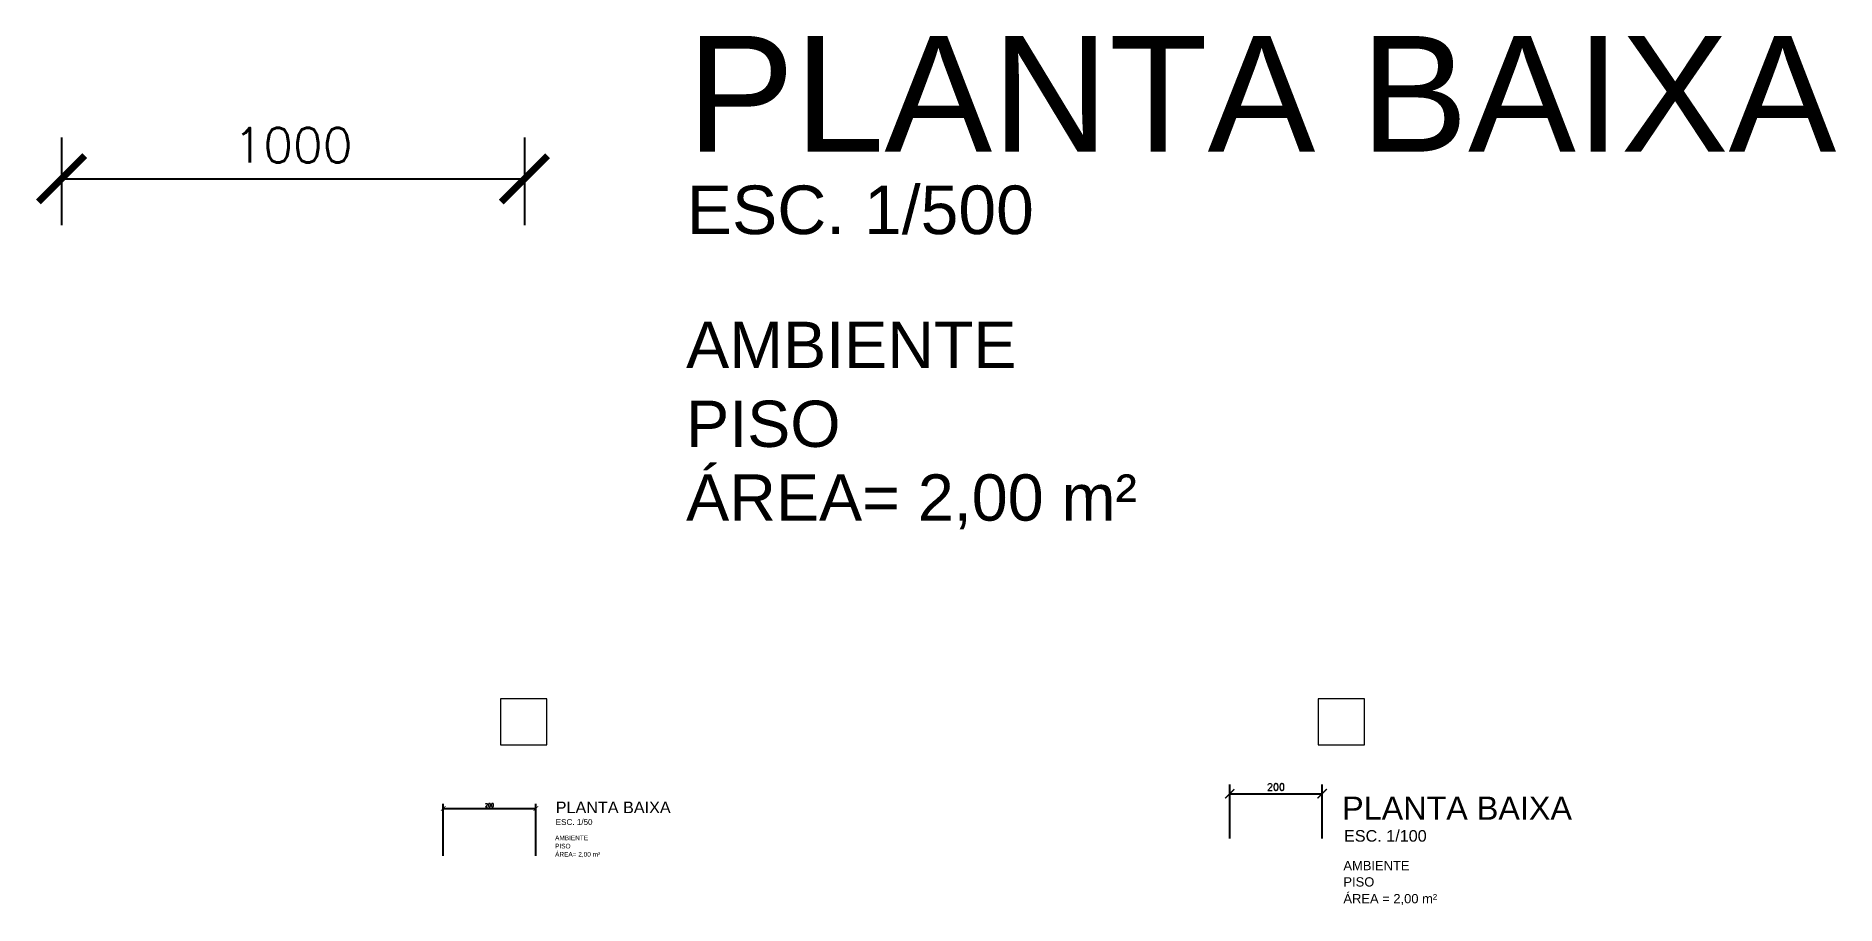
# Model space of a CAD drawing. Header units: millimetres. Extents: x 1206 to 1682, y 143 to 342.
# Drawn here: x 1441.44 to 1480.34, y 269.77 to 288.55 of the extents above; entities that cross this region are included whole.
import ezdxf

# ---------------------------------------------------------------- set-up
doc = ezdxf.new("R2010")
doc.units = ezdxf.units.MM
doc.header["$PDMODE"] = 34
doc.header["$PDSIZE"] = -5
doc.layers.get('0').update_dxf_attribs({"color": 1})
doc.layers.get('DEFPOINTS').update_dxf_attribs({"lineweight": 0})
for name, color, linetype, lineweight in [('AR-CONCRETO', 7, 'Continuous', 15), ('AR-COTA', 1, 'Continuous', 5), ('AR-TXT', 174, 'Continuous', 0), ('AR-TXT-AMBIENTE', 174, 'Continuous', 0), ('AR-TXT-ESPECIFICAÇÕES', 174, 'Continuous', 0), ('AR-TXT-ÁREA', 7, 'Continuous', 0)]:
    doc.layers.add(name, color=color, linetype=linetype, lineweight=lineweight)
doc.styles.add('100_COTAS', font='romans.shx', dxfattribs={"height": 0.15})
doc.styles.add('100_TXT 1', font='arial.ttf', dxfattribs={"height": 0.5})
doc.styles.add('100_TXT 2', font='arial.ttf', dxfattribs={"height": 0.25})
doc.styles.add('100_TXT 3', font='arial.ttf', dxfattribs={"height": 0.2})
doc.styles.add('500_COTAS', font='romans.shx', dxfattribs={"height": 0.75})
doc.styles.add('500_TXT 1', font='arial.ttf', dxfattribs={"height": 2.5})
doc.styles.add('500_TXT 2', font='arial.ttf', dxfattribs={"height": 1.25})
doc.styles.add('500_TXT 3', font='arial.ttf', dxfattribs={"height": 1})
doc.styles.add('50_COTAS', font='romans.shx', dxfattribs={"height": 0.075})
doc.styles.add('50_TXT 1', font='arial.ttf', dxfattribs={"height": 0.25})
doc.styles.add('50_TXT 2', font='arial.ttf', dxfattribs={"height": 0.125})
doc.styles.add('50_TXT 3', font='arial.ttf', dxfattribs={"height": 0.1})
doc.dimstyles.new('100', dxfattribs={"dimscale": 100, "dimtxt": 0.2, "dimasz": 0.002, "dimexe": 0.002, "dimexo": 0.0002, "dimgap": 0.0007, "dimtad": 1, "dimdec": 0, "dimlfac": 100, "dimzin": 0, "dimdsep": 46, "dimtxsty": '100_COTAS', "dimblk": 'ARCHTICK', "dimcen": 0.009, "dimclrd": 256, "dimclre": 256, "dimclrt": 7, "dimaunit": 1, "dimadec": 0, "dimazin": 0, "dimtfac": 0.05, "dimtdec": 0, "dimtix": 1, "dimtofl": 0, "dimtmove": 2, "dimatfit": 3, "dimldrblk": 'ARCHTICK', "dimfxl": 1, "dimtvp": 0.75, "dimtolj": 1, "dimtzin": 0, "dimarcsym": 0})
doc.dimstyles.new('50', dxfattribs={"dimscale": 500, "dimtxt": 0.1, "dimasz": 0.0002, "dimexe": 0.0002, "dimexo": 0.0002, "dimgap": 7e-05, "dimtad": 1, "dimdec": 0, "dimlfac": 100, "dimzin": 0, "dimdsep": 46, "dimtxsty": '50_COTAS', "dimblk": 'ARCHTICK', "dimcen": 0.009, "dimclrd": 256, "dimclre": 256, "dimclrt": 7, "dimaunit": 1, "dimadec": 0, "dimazin": 0, "dimtfac": 0.05, "dimtdec": 0, "dimtix": 1, "dimtofl": 0, "dimtmove": 2, "dimatfit": 3, "dimldrblk": 'DOT', "dimfxl": 1, "dimtvp": 0.75, "dimtolj": 1, "dimtzin": 0, "dimarcsym": 0})
doc.dimstyles.new('500', dxfattribs={"dimscale": 500, "dimtxt": 1, "dimasz": 0.002, "dimexe": 0.002, "dimexo": 0.0002, "dimgap": 0.0007, "dimtad": 1, "dimdec": 0, "dimlfac": 100, "dimzin": 0, "dimdsep": 46, "dimtxsty": '500_COTAS', "dimblk": 'ARCHTICK', "dimcen": 0.014, "dimclrd": 256, "dimclre": 256, "dimclrt": 7, "dimaunit": 1, "dimadec": 0, "dimazin": 0, "dimtfac": 0.05, "dimtdec": 0, "dimtix": 1, "dimtofl": 0, "dimtmove": 2, "dimatfit": 3, "dimldrblk": 'ARCHTICK', "dimfxl": 1, "dimtvp": 0.75, "dimtolj": 1, "dimtzin": 0, "dimarcsym": 0})

msp = doc.modelspace()

# ---------------------------------------------------------------- texts
at = {"layer": 'AR-TXT', "insert": (1455.5014, 288.5522), "char_height": 2.5, "width": 28.000459, "attachment_point": 1, "style": '500_TXT 1'}
msp.add_mtext('PLANTA BAIXA', dxfattribs=at)
at = {"layer": 'AR-TXT', "attachment_point": 1}
for insert, char_height, style in [((1452.6701, 272.0089), 0.25, '50_TXT 1'), ((1469.6634, 272.1171), 0.5, '100_TXT 1')]:
    msp.add_mtext_dynamic_manual_height_columns('PLANTA BAIXA', width=14.364558, gutter_width=10, heights=[0], dxfattribs=dict(at, insert=insert, char_height=char_height, style=style))
at = {"layer": 'AR-TXT-AMBIENTE', "attachment_point": 1}
for insert, char_height, style in [((1455.4878, 282.3787), 1, '500_TXT 3'), ((1452.6565, 271.2749), 0.1, '50_TXT 3'), ((1469.6918, 270.7256), 0.2, '100_TXT 3')]:
    msp.add_mtext_dynamic_manual_height_columns('AMBIENTE', width=14.364558, gutter_width=10, heights=[0], dxfattribs=dict(at, insert=insert, char_height=char_height, style=style))
at = {"layer": 'AR-TXT-ESPECIFICAÇÕES', "attachment_point": 1}
for s, insert, char_height, style in [('ESC. 1/500', (1455.5014, 285.3213), 1.05, '500_TXT 2'), ('PISO', (1455.4878, 280.6724), 1, '500_TXT 3'), ('ESC. 1/50', (1452.6701, 271.6297), 0.125, '50_TXT 2'), ('ESC. 1/100', (1469.7055, 271.393), 0.25, '100_TXT 2'), ('PISO', (1452.6565, 271.0973), 0.1, '50_TXT 3'), ('PISO', (1469.6918, 270.3738), 0.2, '100_TXT 3')]:
    msp.add_mtext_dynamic_manual_height_columns(s, width=14.364558, gutter_width=10, heights=[0], dxfattribs=dict(at, insert=insert, char_height=char_height, style=style))
at = {"layer": 'AR-TXT-ÁREA', "attachment_point": 1}
for s, insert, char_height, style in [('ÁREA= 2,00 m²', (1455.4878, 279.0798), 1, '500_TXT 3'), ('ÁREA= 2,00 m²', (1452.6565, 270.9197), 0.1, '50_TXT 3'), ('ÁREA = 2,00 m²', (1469.6918, 270.0116), 0.2, '100_TXT 3')]:
    msp.add_mtext_dynamic_manual_height_columns(s, width=14.364558, gutter_width=10, heights=[0], dxfattribs=dict(at, insert=insert, char_height=char_height, style=style))

# ---------------------------------------------------------------- blocks, each defined once
blk = doc.blocks.new('_ArchTick')
at = {"color": 0, "linetype": 'ByBlock', "const_width": 0.15}
blk.add_lwpolyline([(-0.5, -0.5), (0.5, 0.5)], dxfattribs=at)
blk = doc.blocks.new('*D38')
at = {"layer": 'AR-COTA', "lineweight": -2, "transparency": 16777216}
for p, q in [((1467.234, 271.208), (1467.234, 272.379)), ((1469.234, 271.208), (1469.234, 272.379)), ((1467.234, 272.179), (1469.234, 272.179))]:
    blk.add_line(p, q, dxfattribs=at)
at = {"layer": 'DEFPOINTS', "color": 0, "transparency": 16777216}
for p in [(1469.234, 272.179), (1467.234, 271.188), (1469.234, 271.188)]:
    blk.add_point(p, dxfattribs=at)
at = {"layer": 'AR-COTA', "lineweight": -2, "transparency": 16777216, "xscale": 0.2, "yscale": 0.2, "zscale": 0.2, "rotation": 180}
blk.add_blockref('_ArchTick', (1467.234, 272.179), dxfattribs=at)
at = {"layer": 'AR-COTA', "lineweight": -2, "transparency": 16777216, "xscale": 0.2, "yscale": 0.2, "zscale": 0.2}
blk.add_blockref('_ArchTick', (1469.234, 272.179), dxfattribs=at)
at = {"layer": 'AR-COTA', "color": 7, "transparency": 16777216, "insert": (1468.234, 272.324), "char_height": 0.15, "attachment_point": 5, "style": '100_COTAS'}
blk.add_mtext('\\A1;200', dxfattribs=at)
blk = doc.blocks.new('*D39')
at = {"layer": 'AR-COTA', "lineweight": -2, "transparency": 16777216}
for p, q in [((1450.24, 270.837), (1450.24, 271.961)), ((1452.24, 270.837), (1452.24, 271.961)), ((1450.24, 271.861), (1452.24, 271.861))]:
    blk.add_line(p, q, dxfattribs=at)
at = {"layer": 'DEFPOINTS', "color": 0, "transparency": 16777216}
for p in [(1452.24, 271.861), (1450.24, 270.737), (1452.24, 270.737)]:
    blk.add_point(p, dxfattribs=at)
at = {"layer": 'AR-COTA', "lineweight": -2, "transparency": 16777216, "xscale": 0.1, "yscale": 0.1, "zscale": 0.1, "rotation": 180}
blk.add_blockref('_ArchTick', (1450.24, 271.861), dxfattribs=at)
at = {"layer": 'AR-COTA', "lineweight": -2, "transparency": 16777216, "xscale": 0.1, "yscale": 0.1, "zscale": 0.1}
blk.add_blockref('_ArchTick', (1452.24, 271.861), dxfattribs=at)
at = {"layer": 'AR-COTA', "color": 7, "transparency": 16777216, "insert": (1451.24, 271.933), "char_height": 0.075, "attachment_point": 5, "style": '50_COTAS'}
blk.add_mtext('\\A1;200', dxfattribs=at)
blk = doc.blocks.new('_DOT')
at = {"color": 0, "linetype": 'ByBlock'}
blk.add_line((-0.5, 0), (-1, 0), dxfattribs=at)
at = {"color": 0, "linetype": 'ByBlock', "const_width": 0.5}
blk.add_lwpolyline([(-0.25, 0, 1), (0.25, 0, 1)], format="xyb", close=True, dxfattribs=at)
blk = doc.blocks.new('*D40')
at = {"layer": 'AR-COTA', "lineweight": -2, "transparency": 16777216}
for p, q in [((1441.992, 286.356), (1441.992, 284.466)), ((1451.994, 286.356), (1451.994, 284.466)), ((1441.992, 285.466), (1451.994, 285.466))]:
    blk.add_line(p, q, dxfattribs=at)
at = {"layer": 'DEFPOINTS', "color": 0, "transparency": 16777216}
for p in [(1441.992, 286.456), (1451.994, 286.456), (1451.994, 285.466)]:
    blk.add_point(p, dxfattribs=at)
at = {"layer": 'AR-COTA', "lineweight": -2, "transparency": 16777216, "rotation": 180}
blk.add_blockref('_ArchTick', (1441.992, 285.466), dxfattribs=at)
at = {"layer": 'AR-COTA', "lineweight": -2, "transparency": 16777216}
blk.add_blockref('_ArchTick', (1451.994, 285.466), dxfattribs=at)
at = {"layer": 'AR-COTA', "color": 7, "transparency": 16777216, "insert": (1446.993, 286.191), "char_height": 0.75, "attachment_point": 5, "style": '500_COTAS'}
blk.add_mtext('\\A1;1000', dxfattribs=at)

# ---------------------------------------------------------------- dimensions: what is measured, and where the dimension line sits
at = {"layer": 'AR-COTA'}
for base, p1, p2, dimstyle, picture, middle in [((1451.9936, 285.466), (1441.9923, 286.4563), (1451.9936, 286.4563), '500', '*D40', (1446.9929, 286.191)), ((1469.2336, 272.1786), (1467.2336, 271.1883), (1469.2336, 271.1883), '100', '*D38', (1468.2336, 272.3236)), ((1452.2402, 271.8607), (1450.2402, 270.7367), (1452.2402, 270.7367), '50', '*D39', (1451.2402, 271.9332))]:
    dim = msp.add_linear_dim(base=base, p1=p1, p2=p2, dimstyle=dimstyle, dxfattribs=at)
    dim.commit()
    dim.dimension.update_dxf_attribs({"geometry": picture, "text_midpoint": middle})

# ---------------------------------------------------------------- linework, layer by layer
at = {"layer": 'AR-CONCRETO'}
for p, q in [((1451.4754, 274.2325), (1451.4754, 273.2325)), ((1452.4754, 274.2325), (1451.4754, 274.2325)), ((1452.4754, 273.2325), (1452.4754, 274.2325)), ((1469.144, 274.2325), (1469.144, 273.2325)), ((1470.144, 274.2325), (1469.144, 274.2325)), ((1470.144, 273.2325), (1470.144, 274.2325)), ((1451.4754, 273.2325), (1452.4754, 273.2325)), ((1469.144, 273.2325), (1470.144, 273.2325))]:
    msp.add_line(p, q, dxfattribs=at)

msp.set_redraw_order([(e.dxf.handle, doc.entitydb.next_handle()) for e in msp.query("TEXT MTEXT ATTDEF DIMENSION ARC_DIMENSION")])  # texts and dimensions are drawn at this point

doc.saveas('drawing.dxf')
